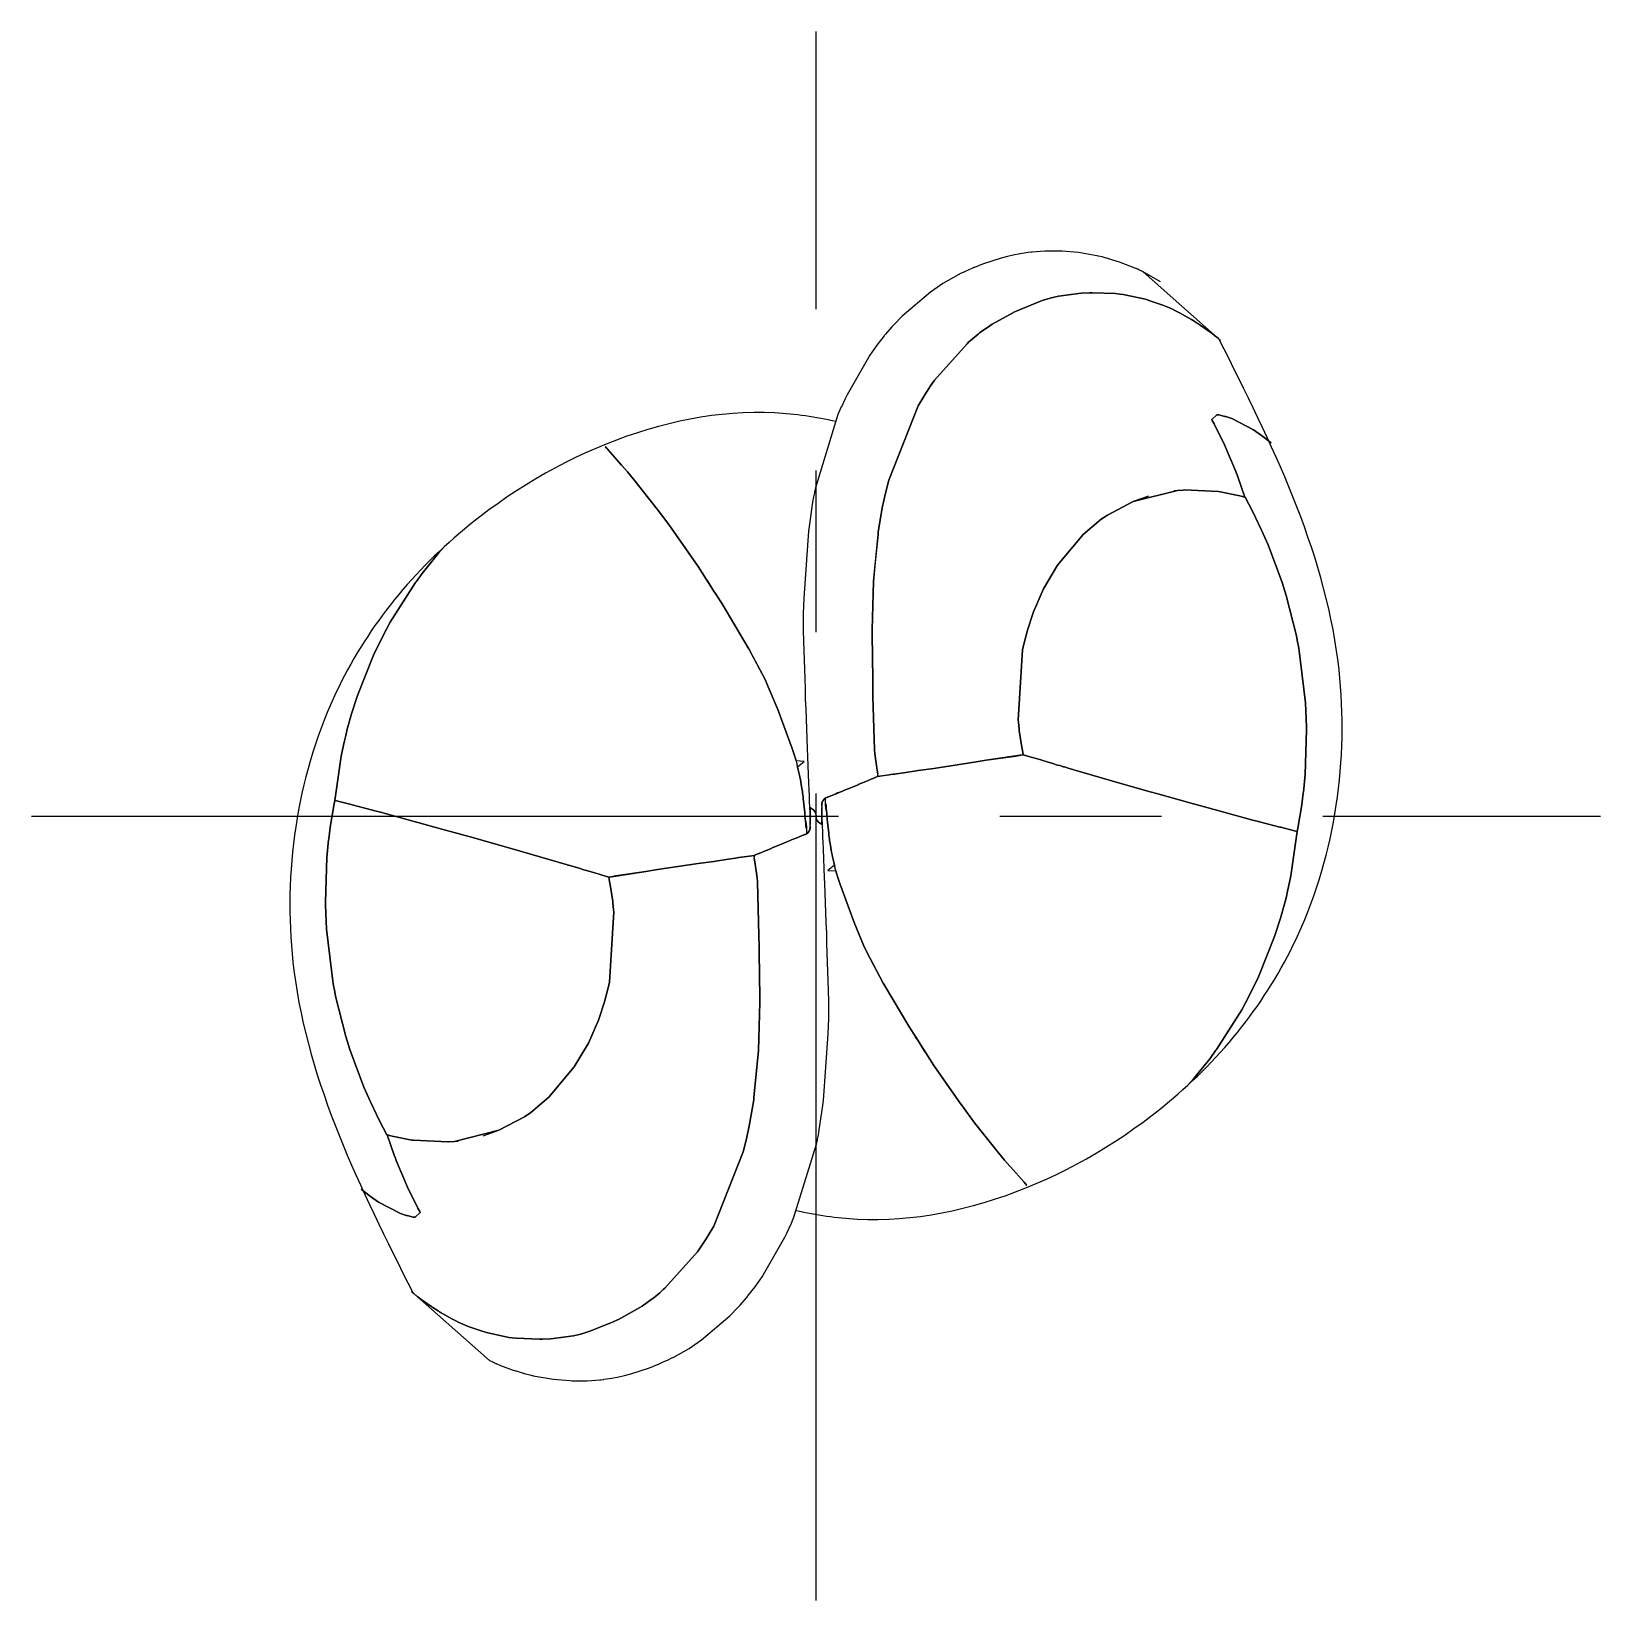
# Model space of a CAD drawing. Header units: millimetres. Extents: x -6.2 to 6.2, y -6.2 to 6.2.
import ezdxf

# ---------------------------------------------------------------- set-up
doc = ezdxf.new("R2010")
doc.units = ezdxf.units.MM
doc.linetypes.add('ACAD_ISO04W100', pattern=[30, 24, -3, 0, -3])
doc.linetypes.add('CENTER', pattern=[50.8, 31.75, -6.35, 6.35, -6.35])
doc.layers.add('中心线', color=2, linetype='ACAD_ISO04W100')
doc.layers.add('轮廓', color=4, linetype='Continuous')

msp = doc.modelspace()

# ---------------------------------------------------------------- linework, layer by layer
at = {"layer": '中心线', "linetype": 'CENTER', "ltscale": 0.2}
for p, q in [((0, -6.173), (0, 6.173)), ((-6.173, 0), (6.173, 0))]:
    msp.add_line(p, q, dxfattribs=at)
at = {"layer": '轮廓'}
for p, q in [((2.574, 4.281), (3.181, 3.742)), ((-3.181, -3.742), (-2.568, -4.284))]:
    msp.add_line(p, q, dxfattribs=at)
at = {"layer": '轮廓', "linetype": 'CENTER', "ltscale": 0.2}
msp.add_line((-6.173, 0), (6.173, 0), dxfattribs=at)
at = {"layer": '轮廓'}
for points in [[(2.568, 4.284), (2.568, 4.284), (2.561, 4.287), (2.561, 4.287), (2.56, 4.288), (2.544, 4.295), (2.543, 4.296), (2.542, 4.296), (2.541, 4.297), (2.541, 4.297), (2.531, 4.301), (2.531, 4.301), (2.529, 4.302), (2.529, 4.302), (2.518, 4.307), (2.516, 4.308), (2.388, 4.357), (2.388, 4.357), (2.362, 4.366), (2.361, 4.366), (2.361, 4.366), (2.319, 4.379), (2.305, 4.383), (2.304, 4.383), (2.302, 4.384), (2.299, 4.385), (2.295, 4.386), (2.286, 4.389), (2.286, 4.389), (2.286, 4.389), (2.283, 4.389), (2.251, 4.398), (2.223, 4.404), (2.223, 4.404), (2.221, 4.404), (2.209, 4.407), (2.066, 4.432), (1.937, 4.443), (1.917, 4.444), (1.901, 4.444), (1.894, 4.444), (1.826, 4.444), (1.823, 4.444), (1.82, 4.444), (1.802, 4.443), (1.799, 4.444), (1.701, 4.436), (1.694, 4.435), (1.669, 4.433), (1.668, 4.432), (1.605, 4.423), (1.552, 4.411), (1.507, 4.402), (1.458, 4.389), (1.309, 4.341), (1.247, 4.316), (1.243, 4.315), (1.234, 4.311), (1.207, 4.299), (1.163, 4.278), (1.132, 4.264), (1.126, 4.26), (1.125, 4.26), (1.081, 4.237), (0.998, 4.188), (0.926, 4.14), (0.902, 4.122), (0.677, 3.933), (0.614, 3.868), (0.598, 3.851), (0.596, 3.848), (0.546, 3.79), (0.545, 3.789), (0.539, 3.782), (0.535, 3.777), (0.479, 3.704), (0.424, 3.626), (0.244, 3.313), (0.234, 3.292), (0.229, 3.282), (0.2, 3.219), (0.199, 3.218), (0.173, 3.158), (-0.005, 2.583), (-0.012, 2.549), (-0.013, 2.543), (-0.019, 2.51), (-0.027, 2.469), (-0.055, 2.278), (-0.06, 2.24), (-0.097, 1.714), (-0.099, 1.653), (-0.101, 1.593), (-0.101, 1.564), (-0.1, 1.462), (-0.1, 1.461), (-0.098, 1.375), (-0.089, 1.078), (-0.086, 1.001), (-0.084, 0.92), (-0.081, 0.84), (-0.076, 0.685), (-0.07, 0.531), (-0.059, 0.261), (-0.056, 0.202), (-0.055, 0.165), (-0.054, 0.141), (-0.054, 0.138), (-0.054, 0.134), (-0.054, 0.133), (-0.053, 0.113), (-0.051, 0.069), (-0.051, 0.069), (-0.051, 0.069), (-0.051, 0.069)], [(2.709, 4.203), (2.574, 4.281), (2.568, 4.284)], [(2.569, 4.284), (2.574, 4.281)], [(2.569, 4.283), (2.569, 4.283), (2.569, 4.284)], [(2.574, 4.281), (2.569, 4.283)], [(3.179, 3.745), (3.179, 3.745), (3.179, 3.745), (3.179, 3.745), (3.177, 3.745), (3.177, 3.745), (3.177, 3.746), (3.176, 3.747), (3.176, 3.747), (3.171, 3.751), (3.163, 3.758), (3.136, 3.779), (3.134, 3.781), (3.132, 3.782), (3.105, 3.803), (3.022, 3.862), (3.019, 3.864), (3.014, 3.867), (2.968, 3.897), (2.954, 3.905), (2.925, 3.923), (2.865, 3.957), (2.829, 3.975), (2.819, 3.98), (2.815, 3.981), (2.78, 3.997), (2.728, 4.019), (2.634, 4.051), (2.634, 4.051), (2.591, 4.065), (2.417, 4.102), (2.39, 4.106), (2.356, 4.11), (2.176, 4.115), (2.149, 4.115), (2.087, 4.114), (1.907, 4.09), (1.864, 4.08), (1.842, 4.074), (1.779, 4.055), (1.601, 3.981), (1.557, 3.963), (1.554, 3.961), (1.385, 3.869), (1.367, 3.857), (1.287, 3.8), (1.275, 3.791), (1.229, 3.752), (1.201, 3.727), (1.188, 3.714), (0.933, 3.429), (0.927, 3.422), (0.9, 3.383), (0.883, 3.356), (0.879, 3.35), (0.851, 3.305), (0.848, 3.3), (0.804, 3.226), (0.572, 2.642), (0.546, 2.54), (0.521, 2.425), (0.49, 2.232), (0.488, 2.214), (0.466, 1.994), (0.452, 1.846), (0.441, 1.466), (0.441, 1.448), (0.441, 1.427), (0.446, 1.076), (0.447, 1.029), (0.448, 0.94), (0.46, 0.52), (0.463, 0.488), (0.48, 0.361), (0.487, 0.331), (0.484, 0.328), (0.486, 0.325), (0.484, 0.31)], [(0.487, 0.331), (0.48, 0.361), (0.463, 0.488), (0.46, 0.52), (0.448, 0.94), (0.447, 1.029), (0.446, 1.076), (0.441, 1.427), (0.441, 1.448), (0.441, 1.466), (0.452, 1.846), (0.488, 2.214), (0.49, 2.232), (0.521, 2.425), (0.546, 2.54), (0.572, 2.642), (0.804, 3.226), (0.848, 3.3), (0.851, 3.305), (0.879, 3.35), (0.9, 3.383), (0.927, 3.422), (0.933, 3.429), (1.188, 3.714), (1.201, 3.727), (1.229, 3.752), (1.275, 3.791), (1.287, 3.8), (1.367, 3.857), (1.385, 3.869), (1.554, 3.961), (1.557, 3.963), (1.601, 3.981), (1.779, 4.055), (1.842, 4.074), (1.864, 4.08), (1.907, 4.09), (2.087, 4.114), (2.149, 4.115), (2.176, 4.115), (2.356, 4.11), (2.39, 4.106), (2.417, 4.102), (2.591, 4.065), (2.634, 4.051), (2.635, 4.051), (2.728, 4.019), (2.78, 3.997), (2.815, 3.981), (2.819, 3.98), (2.829, 3.975), (2.865, 3.957), (2.925, 3.923), (2.954, 3.905), (2.968, 3.897), (3.014, 3.867), (3.019, 3.864), (3.022, 3.862), (3.105, 3.803), (3.132, 3.782), (3.134, 3.781), (3.136, 3.779), (3.163, 3.758), (3.171, 3.751), (3.176, 3.747), (3.176, 3.747), (3.177, 3.746), (3.177, 3.745), (3.177, 3.745), (3.179, 3.745), (3.179, 3.745), (3.179, 3.745)], [(3.58, 2.936), (3.506, 2.993), (3.442, 3.037), (3.271, 3.127), (3.224, 3.142), (3.221, 3.143), (3.216, 3.144), (3.168, 3.155), (3.154, 3.156), (3.113, 3.119), (3.117, 3.112), (3.132, 3.084), (3.214, 2.92), (3.303, 2.71), (3.308, 2.695), (3.31, 2.692), (3.318, 2.667), (3.375, 2.509), (3.375, 2.509)], [(3.375, 2.509), (3.375, 2.509), (3.318, 2.667), (3.31, 2.692), (3.308, 2.695), (3.303, 2.71), (3.214, 2.92), (3.132, 3.084), (3.117, 3.112), (3.113, 3.119), (3.154, 3.156), (3.154, 3.156), (3.168, 3.155), (3.216, 3.144), (3.221, 3.143), (3.224, 3.142), (3.271, 3.127), (3.442, 3.037), (3.506, 2.993), (3.58, 2.936)], [(-1.658, 2.904), (-1.658, 2.904), (-1.657, 2.904), (-1.657, 2.904), (-1.654, 2.9), (-1.648, 2.894), (-1.649, 2.894), (-1.656, 2.903), (-1.656, 2.903), (-1.657, 2.904), (-1.637, 2.882), (-1.637, 2.882), (-1.583, 2.821), (-1.529, 2.76), (-1.524, 2.754), (-1.484, 2.708), (-1.426, 2.638), (-1.249, 2.415), (-1.165, 2.303), (-1.12, 2.24), (-0.928, 1.962), (-0.863, 1.864), (-0.857, 1.854), (-0.821, 1.797), (-0.8, 1.764), (-0.784, 1.739), (-0.783, 1.737), (-0.739, 1.668), (-0.533, 1.324), (-0.528, 1.316), (-0.499, 1.259), (-0.401, 1.073), (-0.376, 1.016), (-0.301, 0.839), (-0.187, 0.531), (-0.169, 0.475), (-0.168, 0.472), (-0.168, 0.472), (-0.168, 0.471), (-0.168, 0.471), (-0.168, 0.471), (-0.167, 0.47), (-0.167, 0.47), (-0.167, 0.47), (-0.167, 0.47), (-0.167, 0.47), (-0.167, 0.47), (-0.167, 0.47), (-0.167, 0.47), (-0.167, 0.47), (-0.167, 0.47)], [(-0.075, -0.102), (-0.075, -0.102), (-0.075, -0.102), (-0.075, -0.102), (-0.076, -0.101), (-0.079, -0.081), (-0.079, -0.081), (-0.081, -0.057), (-0.082, -0.045), (-0.083, -0.037), (-0.084, -0.023), (-0.087, 0.002), (-0.087, 0.008), (-0.088, 0.016), (-0.088, 0.018), (-0.089, 0.029), (-0.091, 0.049), (-0.1, 0.137), (-0.1, 0.137), (-0.101, 0.145), (-0.104, 0.173), (-0.105, 0.176), (-0.107, 0.19), (-0.107, 0.195), (-0.109, 0.204), (-0.111, 0.217), (-0.111, 0.217), (-0.113, 0.232), (-0.119, 0.267), (-0.12, 0.271), (-0.12, 0.271), (-0.12, 0.271), (-0.123, 0.285), (-0.123, 0.287), (-0.125, 0.294), (-0.127, 0.308), (-0.127, 0.309), (-0.128, 0.311), (-0.129, 0.316), (-0.13, 0.321), (-0.14, 0.364), (-0.145, 0.388), (-0.145, 0.388), (-0.145, 0.388), (-0.145, 0.388), (-0.145, 0.388), (-0.145, 0.388), (-0.093, 0.428), (-0.155, 0.433), (-0.169, 0.475), (-0.187, 0.531), (-0.301, 0.839), (-0.376, 1.016), (-0.401, 1.073), (-0.528, 1.316), (-0.533, 1.324), (-0.739, 1.668), (-0.783, 1.737), (-0.8, 1.764), (-0.821, 1.797), (-0.863, 1.864), (-0.928, 1.962), (-1.12, 2.24), (-1.165, 2.303), (-1.249, 2.415), (-1.426, 2.638), (-1.484, 2.708), (-1.524, 2.754), (-1.529, 2.76), (-1.583, 2.821), (-1.637, 2.882), (-1.637, 2.882), (-1.648, 2.894), (-1.649, 2.894), (-1.656, 2.903), (-1.656, 2.903), (-1.657, 2.904), (-1.657, 2.904), (-1.658, 2.904), (-1.658, 2.904), (-1.658, 2.904), (-1.658, 2.904)], [(1.63, 0.482), (1.63, 0.485), (1.628, 0.496), (1.626, 0.502), (1.619, 0.542), (1.599, 0.672), (1.598, 0.684), (1.592, 0.738), (1.591, 0.754), (1.624, 1.306), (1.637, 1.363), (1.658, 1.442), (1.661, 1.453), (1.71, 1.606), (1.79, 1.786), (1.901, 1.974), (2.102, 2.214), (2.243, 2.334), (2.293, 2.368), (2.495, 2.473), (2.843, 2.56), (2.889, 2.564), (2.896, 2.565), (3.167, 2.552), (3.179, 2.55), (3.334, 2.519), (3.355, 2.514), (3.363, 2.512), (3.367, 2.51), (3.371, 2.509), (3.375, 2.509)], [(2.617, 2.517), (2.495, 2.473), (2.293, 2.368), (2.243, 2.334), (2.102, 2.214), (1.901, 1.974), (1.79, 1.786), (1.71, 1.606), (1.661, 1.453), (1.658, 1.442), (1.637, 1.363), (1.624, 1.306), (1.591, 0.754), (1.592, 0.738), (1.598, 0.684), (1.599, 0.672), (1.619, 0.542), (1.626, 0.502), (1.628, 0.496), (1.63, 0.485), (1.63, 0.482)], [(3.375, 2.509), (3.375, 2.509), (3.375, 2.509), (3.371, 2.509), (3.367, 2.51), (3.363, 2.512), (3.355, 2.514), (3.334, 2.519), (3.179, 2.55), (3.167, 2.552), (2.896, 2.565), (2.889, 2.564), (2.843, 2.56), (2.495, 2.473), (2.843, 2.56), (2.817, 2.558)], [(-3.785, 0.123), (-3.736, 0.472), (-3.718, 0.557), (-3.71, 0.591), (-3.7, 0.633), (-3.688, 0.683), (-3.654, 0.803), (-3.608, 0.948), (-3.481, 1.265), (-3.407, 1.416), (-3.349, 1.525), (-3.15, 1.838), (-3.146, 1.843), (-3.099, 1.907), (-2.971, 2.069), (-2.923, 2.119)], [(-2.923, 2.119), (-2.971, 2.069), (-3.099, 1.907), (-3.146, 1.843), (-3.15, 1.838), (-3.349, 1.525), (-3.407, 1.416), (-3.481, 1.265), (-3.608, 0.948), (-3.654, 0.803), (-3.688, 0.683), (-3.7, 0.633), (-3.71, 0.591), (-3.718, 0.557), (-3.736, 0.472), (-3.785, 0.123)], [(-0.167, 0.469), (-0.166, 0.465), (-0.166, 0.465), (-0.164, 0.459), (-0.159, 0.441), (-0.159, 0.441), (-0.154, 0.422), (-0.154, 0.422), (-0.154, 0.421), (-0.154, 0.42), (-0.152, 0.414), (-0.152, 0.414), (-0.151, 0.41)], [(-0.151, 0.41), (-0.151, 0.41)], [(-0.151, 0.41), (-0.15, 0.407)], [(-0.15, 0.407), (-0.149, 0.401)], [(-0.15, 0.407), (-0.15, 0.407)], [(-0.149, 0.401), (-0.147, 0.395)], [(-0.149, 0.401), (-0.149, 0.401)], [(-0.147, 0.394), (-0.147, 0.394)], [(-0.147, 0.394), (-0.145, 0.388)], [(-0.145, 0.388), (-0.145, 0.388), (-0.147, 0.394), (-0.145, 0.388)], [(-0.145, 0.388), (-0.145, 0.388), (-0.145, 0.388), (-0.145, 0.388), (-0.14, 0.364), (-0.13, 0.321), (-0.129, 0.316), (-0.128, 0.311), (-0.127, 0.309), (-0.127, 0.308), (-0.125, 0.294), (-0.123, 0.287), (-0.123, 0.285), (-0.12, 0.271), (-0.12, 0.271), (-0.12, 0.271), (-0.119, 0.267), (-0.113, 0.232), (-0.111, 0.217), (-0.111, 0.217), (-0.109, 0.204), (-0.107, 0.195), (-0.107, 0.19), (-0.105, 0.176), (-0.104, 0.173), (-0.101, 0.145), (-0.1, 0.137), (-0.1, 0.137), (-0.091, 0.049), (-0.089, 0.029), (-0.088, 0.018), (-0.088, 0.016), (-0.087, 0.008), (-0.087, 0.002), (-0.084, -0.023), (-0.083, -0.037), (-0.082, -0.045), (-0.081, -0.057), (-0.079, -0.081), (-0.075, -0.098), (-0.075, -0.098), (-0.075, -0.098), (-0.075, -0.109)], [(-0.145, 0.388), (-0.145, 0.388)], [(0.484, 0.31), (0.606, 0.328), (0.619, 0.33), (0.632, 0.332), (0.706, 0.343), (0.773, 0.353), (0.804, 0.358), (0.926, 0.375), (1.245, 0.423), (1.338, 0.438), (1.572, 0.472), (1.624, 0.481), (1.63, 0.482)], [(1.63, 0.482), (1.624, 0.481), (1.338, 0.438), (1.245, 0.423), (0.926, 0.375), (0.804, 0.358), (0.773, 0.353), (0.706, 0.343), (0.632, 0.332), (0.619, 0.33), (0.606, 0.328), (0.559, 0.321), (0.485, 0.311)], [(3.785, -0.123), (3.783, -0.123), (3.783, -0.123), (3.782, -0.122), (3.657, -0.089), (3.648, -0.087), (3.489, -0.045), (3.488, -0.044), (3.487, -0.045), (3.486, -0.044), (3.483, -0.044), (3.479, -0.042), (3.427, -0.029), (3.086, 0.063), (2.942, 0.104), (2.69, 0.174), (2.628, 0.191), (2.416, 0.251), (2.092, 0.345), (1.984, 0.377), (1.963, 0.383), (1.952, 0.386), (1.949, 0.387), (1.948, 0.387), (1.918, 0.396), (1.901, 0.401), (1.855, 0.415), (1.827, 0.423), (1.777, 0.438), (1.768, 0.441), (1.713, 0.457), (1.681, 0.466), (1.63, 0.482)], [(1.63, 0.482), (1.63, 0.482), (1.681, 0.466), (1.713, 0.457), (1.768, 0.441), (1.777, 0.438), (1.827, 0.423), (1.855, 0.415), (1.901, 0.401), (1.918, 0.396), (1.948, 0.387), (1.949, 0.387), (1.952, 0.386), (1.963, 0.383), (1.984, 0.377), (2.092, 0.345), (2.416, 0.251), (2.628, 0.191), (2.69, 0.174), (2.942, 0.104), (3.086, 0.063), (3.427, -0.029), (3.479, -0.042), (3.483, -0.044), (3.486, -0.044), (3.487, -0.045), (3.488, -0.044), (3.489, -0.045), (3.648, -0.087), (3.657, -0.089), (3.782, -0.122), (3.783, -0.123), (3.783, -0.123), (3.785, -0.123), (3.785, -0.123), (3.785, -0.123)], [(0.485, 0.311), (0.485, 0.311), (0.483, 0.31), (0.433, 0.29), (0.417, 0.282), (0.357, 0.257), (0.338, 0.25), (0.336, 0.248), (0.252, 0.214), (0.229, 0.205), (0.203, 0.194), (0.203, 0.194), (0.187, 0.187), (0.176, 0.183), (0.17, 0.181), (0.158, 0.175), (0.155, 0.175), (0.137, 0.167), (0.132, 0.165), (0.132, 0.165), (0.095, 0.15), (0.095, 0.149), (0.095, 0.149), (0.092, 0.148), (0.092, 0.148), (0.087, 0.147), (0.084, 0.145), (0.084, 0.145), (0.075, 0.142)], [(0.075, 0.141), (0.075, 0.142), (0.084, 0.145), (0.084, 0.145), (0.087, 0.147), (0.092, 0.148), (0.092, 0.148), (0.095, 0.149), (0.095, 0.149), (0.095, 0.15), (0.132, 0.165), (0.132, 0.165), (0.137, 0.167), (0.155, 0.175), (0.158, 0.175), (0.17, 0.181), (0.176, 0.183), (0.187, 0.187), (0.203, 0.194), (0.203, 0.194), (0.229, 0.205), (0.252, 0.214), (0.336, 0.248), (0.338, 0.25), (0.357, 0.257), (0.417, 0.282)], [(0.436, 0.289), (0.483, 0.31), (0.483, 0.31), (0.483, 0.31)], [(0.483, 0.31), (0.484, 0.31), (0.486, 0.325)], [(-1.631, -0.481), (-1.631, -0.481), (-1.681, -0.466), (-1.713, -0.456), (-1.768, -0.44), (-1.777, -0.437), (-1.827, -0.423), (-1.855, -0.414), (-1.901, -0.401), (-1.918, -0.395), (-1.948, -0.387), (-1.949, -0.386), (-1.952, -0.386), (-1.964, -0.382), (-1.984, -0.377), (-2.092, -0.345), (-2.416, -0.251), (-2.628, -0.191), (-2.691, -0.173), (-2.943, -0.103), (-3.086, -0.063), (-3.426, 0.029), (-3.48, 0.043), (-3.482, 0.044), (-3.486, 0.045), (-3.487, 0.045), (-3.488, 0.045), (-3.489, 0.046), (-3.649, 0.088), (-3.657, 0.09), (-3.782, 0.123), (-3.784, 0.123), (-3.784, 0.123), (-3.785, 0.123), (-3.785, 0.124), (-3.785, 0.124)], [(-3.785, 0.123), (-3.784, 0.123), (-3.784, 0.123), (-3.782, 0.123), (-3.657, 0.09), (-3.649, 0.088), (-3.489, 0.046), (-3.488, 0.045), (-3.487, 0.045), (-3.486, 0.045), (-3.482, 0.044), (-3.48, 0.043), (-3.426, 0.029), (-3.086, -0.063), (-2.943, -0.103), (-2.691, -0.173), (-2.628, -0.191), (-2.416, -0.251), (-2.092, -0.345), (-1.984, -0.377), (-1.964, -0.382), (-1.952, -0.386), (-1.949, -0.386), (-1.948, -0.387), (-1.918, -0.395), (-1.901, -0.401), (-1.855, -0.414), (-1.827, -0.423), (-1.777, -0.437), (-1.768, -0.44), (-1.713, -0.456), (-1.681, -0.466), (-1.631, -0.481)], [(0.046, 0.015), (0.046, 0.019), (0.046, 0.021), (0.045, 0.033), (0.045, 0.035), (0.045, 0.035), (0.045, 0.039), (0.045, 0.04), (0.045, 0.042), (0.045, 0.044), (0.045, 0.046), (0.045, 0.047), (0.045, 0.049), (0.045, 0.05), (0.045, 0.05), (0.045, 0.05), (0.045, 0.051), (0.045, 0.054), (0.045, 0.055), (0.045, 0.055), (0.046, 0.059), (0.046, 0.059), (0.046, 0.059), (0.046, 0.06), (0.046, 0.06), (0.046, 0.06), (0.046, 0.06), (0.046, 0.06), (0.046, 0.06), (0.046, 0.06), (0.046, 0.06), (0.046, 0.06), (0.046, 0.06), (0.046, 0.06), (0.046, 0.06), (0.046, 0.061), (0.046, 0.061), (0.046, 0.062), (0.046, 0.062), (0.047, 0.064), (0.047, 0.064), (0.049, 0.07), (0.049, 0.073), (0.048, 0.074), (0.045, 0.081), (0.046, 0.086), (0.046, 0.086), (0.046, 0.086), (0.046, 0.089), (0.046, 0.092), (0.046, 0.093), (0.046, 0.093), (0.046, 0.095), (0.047, 0.102), (0.048, 0.104), (0.048, 0.104), (0.049, 0.108), (0.049, 0.109), (0.049, 0.109), (0.049, 0.109), (0.049, 0.11), (0.049, 0.11), (0.049, 0.111), (0.049, 0.111), (0.05, 0.111), (0.05, 0.111), (0.05, 0.112), (0.05, 0.113), (0.05, 0.113), (0.051, 0.115), (0.052, 0.117), (0.053, 0.117), (0.062, 0.132), (0.062, 0.132), (0.062, 0.133), (0.065, 0.135), (0.065, 0.135), (0.065, 0.135), (0.065, 0.135), (0.065, 0.135), (0.065, 0.135), (0.065, 0.135), (0.065, 0.135), (0.065, 0.136), (0.065, 0.136), (0.066, 0.136), (0.066, 0.136), (0.067, 0.137), (0.067, 0.137), (0.067, 0.138), (0.068, 0.138), (0.075, 0.141)], [(0.067, 0.137), (0.067, 0.137), (0.066, 0.136), (0.065, 0.135), (0.065, 0.135), (0.064, 0.134), (0.064, 0.134), (0.063, 0.133), (0.063, 0.133), (0.063, 0.133), (0.063, 0.133), (0.063, 0.132), (0.062, 0.132), (0.062, 0.132), (0.061, 0.131), (0.061, 0.131), (0.061, 0.131), (0.061, 0.131), (0.059, 0.129), (0.059, 0.128), (0.055, 0.123), (0.055, 0.123), (0.053, 0.118), (0.052, 0.118), (0.052, 0.118), (0.052, 0.118), (0.052, 0.118), (0.052, 0.118), (0.052, 0.117), (0.052, 0.117), (0.051, 0.116), (0.051, 0.116), (0.05, 0.113), (0.05, 0.112), (0.05, 0.112), (0.05, 0.112), (0.048, 0.107), (0.048, 0.106), (0.048, 0.104), (0.048, 0.104), (0.047, 0.104), (0.047, 0.103), (0.047, 0.101), (0.047, 0.101), (0.047, 0.099), (0.046, 0.097), (0.046, 0.093), (0.046, 0.091), (0.046, 0.088), (0.045, 0.083), (0.045, 0.083), (0.045, 0.083)], [(0.075, 0.141), (0.069, 0.138), (0.068, 0.138), (0.068, 0.138), (0.067, 0.138), (0.067, 0.137), (0.067, 0.137), (0.066, 0.136), (0.066, 0.136), (0.065, 0.136), (0.065, 0.136), (0.065, 0.135), (0.065, 0.135), (0.065, 0.135), (0.065, 0.135), (0.065, 0.135), (0.065, 0.135), (0.065, 0.135), (0.065, 0.135), (0.062, 0.133), (0.062, 0.132), (0.059, 0.128), (0.059, 0.128), (0.058, 0.127), (0.052, 0.117), (0.052, 0.117)], [(0.075, 0.141), (0.072, 0.139), (0.068, 0.137), (0.067, 0.137), (0.067, 0.137), (0.067, 0.137), (0.067, 0.137), (0.066, 0.136), (0.066, 0.136), (0.064, 0.134), (0.062, 0.132), (0.061, 0.132), (0.061, 0.132), (0.06, 0.128), (0.052, 0.117)], [(0.075, 0.141), (0.072, 0.139), (0.068, 0.137), (0.067, 0.137), (0.067, 0.137), (0.067, 0.137), (0.067, 0.137), (0.066, 0.136), (0.066, 0.136), (0.066, 0.136), (0.064, 0.134), (0.062, 0.132), (0.062, 0.132), (0.061, 0.132), (0.061, 0.132), (0.057, 0.124), (0.052, 0.117)], [(0.075, 0.141), (0.071, 0.139), (0.068, 0.137), (0.067, 0.137), (0.067, 0.137), (0.067, 0.137), (0.067, 0.137), (0.066, 0.136), (0.066, 0.136), (0.066, 0.135), (0.064, 0.135), (0.064, 0.134), (0.062, 0.132), (0.061, 0.132), (0.052, 0.117)], [(0.075, 0.141), (0.071, 0.138), (0.068, 0.138), (0.067, 0.138), (0.067, 0.137), (0.067, 0.137), (0.067, 0.137), (0.066, 0.136), (0.066, 0.136), (0.064, 0.134), (0.062, 0.132), (0.062, 0.132), (0.061, 0.132), (0.061, 0.131), (0.061, 0.131), (0.052, 0.117)], [(0.075, 0.141), (0.069, 0.138), (0.068, 0.138), (0.068, 0.138), (0.068, 0.138), (0.067, 0.138), (0.067, 0.137), (0.067, 0.137), (0.067, 0.137), (0.066, 0.136), (0.066, 0.136), (0.063, 0.133), (0.062, 0.132), (0.062, 0.132), (0.061, 0.132), (0.052, 0.117)], [(0.075, 0.141), (0.072, 0.14), (0.072, 0.14), (0.069, 0.138), (0.069, 0.138), (0.069, 0.138), (0.069, 0.138), (0.069, 0.138), (0.068, 0.138), (0.067, 0.137), (0.067, 0.137), (0.067, 0.137), (0.067, 0.137), (0.066, 0.136), (0.065, 0.135), (0.065, 0.135), (0.064, 0.134), (0.064, 0.134), (0.063, 0.133), (0.063, 0.133), (0.063, 0.133), (0.063, 0.133), (0.063, 0.132), (0.062, 0.132), (0.062, 0.132), (0.061, 0.131), (0.061, 0.131), (0.061, 0.131), (0.061, 0.131), (0.059, 0.129)], [(0.075, 0.132), (0.075, 0.137), (0.075, 0.141), (0.075, 0.141), (0.075, 0.141), (0.075, 0.141), (0.075, 0.141), (0.075, 0.141), (0.075, 0.141), (0.075, 0.141)], [(0.08, 0.043), (0.075, 0.086), (0.075, 0.104), (0.075, 0.106), (0.075, 0.141), (0.075, 0.141)], [(0.075, 0.132), (0.075, 0.137), (0.075, 0.141), (0.075, 0.141), (0.075, 0.141)], [(0.075, 0.132), (0.075, 0.137), (0.075, 0.141), (0.075, 0.141), (0.075, 0.141), (0.075, 0.141)], [(0.075, 0.132), (0.075, 0.137), (0.075, 0.141), (0.075, 0.141), (0.075, 0.141), (0.075, 0.141), (0.075, 0.141)], [(0.075, 0.132), (0.075, 0.137), (0.075, 0.141), (0.075, 0.141), (0.075, 0.141), (0.075, 0.141), (0.075, 0.141), (0.075, 0.141)], [(0.075, 0.132), (0.075, 0.137), (0.075, 0.141), (0.075, 0.141), (0.075, 0.141), (0.075, 0.141), (0.075, 0.141), (0.075, 0.141)], [(0.076, 0.102), (0.075, 0.102), (0.075, 0.102), (0.075, 0.102), (0.075, 0.102), (0.075, 0.104), (0.075, 0.112), (0.075, 0.118), (0.075, 0.132)], [(-3.375, -2.509), (-3.376, -2.507), (-3.434, -2.398), (-3.506, -2.249), (-3.558, -2.132), (-3.667, -1.838), (-3.699, -1.736), (-3.779, -1.417), (-3.786, -1.384), (-3.798, -1.321), (-3.851, -0.89), (-3.857, -0.765), (-3.859, -0.698), (-3.86, -0.677), (-3.848, -0.327), (-3.834, -0.188), (-3.833, -0.181), (-3.828, -0.136), (-3.821, -0.087), (-3.793, 0.079), (-3.793, 0.079), (-3.793, 0.079), (-3.793, 0.08), (-3.793, 0.083), (-3.785, 0.123), (-3.785, 0.123)], [(-3.785, 0.123), (-3.793, 0.083), (-3.793, 0.08), (-3.793, 0.079), (-3.793, 0.079), (-3.793, 0.079), (-3.821, -0.087), (-3.828, -0.136), (-3.833, -0.181), (-3.834, -0.188), (-3.848, -0.327), (-3.86, -0.677), (-3.859, -0.698), (-3.857, -0.765), (-3.851, -0.89), (-3.798, -1.321), (-3.786, -1.384), (-3.779, -1.417), (-3.699, -1.736), (-3.667, -1.838), (-3.558, -2.132), (-3.506, -2.249), (-3.434, -2.398), (-3.376, -2.507), (-3.375, -2.509), (-3.375, -2.509)], [(-0.005, 0.028), (-0.006, 0.031), (-0.018, 0.047), (-0.019, 0.048), (-0.019, 0.048), (-0.051, 0.069)], [(-0.051, 0.069), (-0.048, 0.028), (-0.048, 0.027), (-0.048, 0.026), (-0.047, 0), (-0.047, -0.001)], [(-0.051, 0.069), (-0.051, 0.069), (-0.019, 0.048), (-0.019, 0.048), (-0.018, 0.047), (-0.006, 0.031), (-0.005, 0.028), (-0.004, 0.026), (-0.004, 0.024), (-0.003, 0.021), (-0.003, 0.016), (-0.001, 0.017), (-0.001, 0.015), (0, 0.005), (0, 0.002), (0, -0.002), (0, -0.004), (0.001, -0.014), (0.001, -0.017), (0.001, -0.017)], [(-0.046, -0.082), (-0.046, -0.082), (-0.046, -0.08), (-0.046, -0.062), (-0.046, -0.056), (-0.046, -0.056), (-0.046, -0.038), (-0.046, -0.024), (-0.045, 0.041), (-0.045, 0.042), (-0.045, 0.058), (-0.045, 0.058), (-0.045, 0.06)], [(-0.046, -0.083), (-0.046, -0.083), (-0.046, -0.083), (-0.046, -0.082), (-0.046, -0.08), (-0.046, -0.08), (-0.046, -0.08), (-0.046, -0.08), (-0.046, -0.079), (-0.046, -0.075), (-0.046, -0.068), (-0.046, -0.059), (-0.046, -0.056), (-0.046, -0.056), (-0.046, -0.048), (-0.046, -0.043), (-0.045, -0.04), (-0.046, -0.038), (-0.046, -0.03), (-0.046, -0.03), (-0.046, -0.024), (-0.046, -0.024), (-0.046, -0.016), (-0.046, -0.014), (-0.046, -0.014), (-0.046, -0.012), (-0.046, -0.01), (-0.046, 0.007)], [(-0.045, -0.045), (-0.045, -0.045), (-0.044, -0.011), (-0.043, 0.028), (-0.044, 0.064), (-0.044, 0.064), (-0.042, 0.068)], [(-0.045, -0.016), (-0.045, -0.016), (-0.046, -0.015), (-0.045, 0.002)], [(0.051, -0.069), (0.019, -0.048), (0.019, -0.048), (0.018, -0.047), (0.006, -0.03), (0.005, -0.027), (0.004, -0.026), (0.004, -0.024), (0.003, -0.021), (0.003, -0.016), (0.001, -0.017), (0.001, -0.014), (0, -0.004), (0, -0.002), (0, 0.002), (0, 0.005), (-0.001, 0.015), (-0.001, 0.017), (-0.001, 0.017)], [(0.044, 0.046), (0.044, 0.046), (0.045, 0.045), (0.045, 0.045), (0.043, -0.005), (0.043, -0.028), (0.043, -0.063), (0.043, -0.063), (0.042, -0.068)], [(0.052, 0.117), (0.051, 0.115), (0.05, 0.113), (0.05, 0.112), (0.05, 0.112), (0.049, 0.11), (0.049, 0.11), (0.049, 0.109), (0.049, 0.109), (0.049, 0.109), (0.049, 0.108), (0.047, 0.097), (0.046, 0.095), (0.046, 0.095), (0.046, 0.094), (0.046, 0.094), (0.046, 0.094), (0.046, 0.093), (0.046, 0.093), (0.046, 0.093), (0.046, 0.092), (0.046, 0.089), (0.046, 0.086), (0.046, 0.086), (0.046, 0.086), (0.046, 0.085), (0.045, 0.081)], [(0.05, 0.113), (0.05, 0.113), (0.05, 0.113), (0.05, 0.112), (0.05, 0.111), (0.05, 0.111), (0.049, 0.111), (0.049, 0.111), (0.049, 0.11), (0.049, 0.11), (0.049, 0.109), (0.049, 0.109), (0.049, 0.109), (0.049, 0.108), (0.048, 0.104), (0.048, 0.104), (0.047, 0.102), (0.047, 0.1), (0.046, 0.095), (0.046, 0.095), (0.046, 0.093), (0.046, 0.093), (0.046, 0.089), (0.046, 0.083), (0.045, 0.083), (0.046, 0.082)], [(0.05, 0.112), (0.05, 0.112), (0.05, 0.112), (0.05, 0.112), (0.05, 0.112), (0.05, 0.112), (0.05, 0.111), (0.05, 0.111), (0.049, 0.111), (0.049, 0.11), (0.049, 0.11), (0.049, 0.11), (0.049, 0.109), (0.048, 0.107), (0.046, 0.093), (0.046, 0.091), (0.045, 0.083), (0.045, 0.083)], [(0.048, 0.103), (0.047, 0.102), (0.047, 0.101), (0.047, 0.101), (0.047, 0.1), (0.046, 0.096), (0.046, 0.093), (0.046, 0.093), (0.046, 0.09), (0.046, 0.087), (0.046, 0.087), (0.046, 0.087), (0.046, 0.085), (0.046, 0.085), (0.045, 0.081), (0.046, 0.08)], [(0.045, 0.085), (0.045, 0.085), (0.045, 0.083), (0.046, 0.079), (0.045, 0.07), (0.046, 0.067), (0.046, 0.065), (0.045, 0.064), (0.046, 0.063), (0.046, 0.063), (0.045, 0.063), (0.045, 0.062)], [(0.045, 0.085), (0.045, 0.085), (0.046, 0.084), (0.045, 0.082), (0.045, 0.079), (0.046, 0.079), (0.046, 0.07), (0.045, 0.07), (0.046, 0.069), (0.046, 0.069), (0.045, 0.069)], [(0.045, 0.083), (0.045, 0.083), (0.045, 0.083), (0.045, 0.081), (0.045, 0.081), (0.045, 0.081), (0.045, 0.081), (0.045, 0.073)], [(0.045, 0.083), (0.046, 0.082), (0.045, 0.07), (0.045, 0.056), (0.045, 0.056), (0.045, 0.026), (0.045, -0.046), (0.045, -0.058), (0.045, -0.059)], [(0.045, 0.083), (0.045, 0.083), (0.045, 0.083), (0.045, 0.083), (0.045, 0.08), (0.046, 0.079), (0.045, 0.068), (0.045, 0.06), (0.045, 0.057), (0.045, 0.057), (0.046, 0.048), (0.045, 0.044), (0.045, 0.04), (0.046, 0.038), (0.045, 0.031), (0.045, 0.031), (0.045, 0.025), (0.045, 0.025), (0.045, 0.016), (0.046, 0.014), (0.045, 0.014), (0.045, 0.013), (0.045, 0.011), (0.045, -0.006)], [(0.045, 0.083), (0.045, 0.083), (0.046, 0.08), (0.046, 0.07), (0.046, 0.063), (0.045, 0.059)], [(0.045, 0.083), (0.046, 0.083), (0.045, 0.083), (0.046, 0.083), (0.045, 0.083), (0.045, 0.081), (0.045, 0.078), (0.045, 0.077)], [(0.045, 0.083), (0.045, 0.083), (0.045, 0.083), (0.045, 0.081), (0.045, 0.077), (0.045, 0.077)], [(0.045, 0.069), (0.045, 0.064), (0.045, 0.064), (0.045, 0.064), (0.045, 0.064), (0.045, 0.064), (0.045, 0.064), (0.045, 0.064)], [(0.045, 0.068), (0.046, 0.067), (0.046, 0.065), (0.045, 0.064), (0.045, 0.063), (0.045, 0.062)], [(0.045, 0.059), (0.045, 0.067)], [(0.046, 0.06), (0.046, 0.06), (0.046, 0.06), (0.046, 0.06), (0.046, 0.06), (0.046, 0.06), (0.046, 0.06), (0.046, 0.059), (0.046, 0.059), (0.046, 0.059), (0.045, 0.055), (0.045, 0.055), (0.045, 0.054), (0.045, 0.051), (0.045, 0.05), (0.045, 0.05), (0.045, 0.05), (0.045, 0.049), (0.045, 0.047), (0.045, 0.046), (0.045, 0.044)], [(0.045, 0.05), (0.045, 0.04), (0.045, 0.037)], [(0.045, 0.032), (0.045, 0.025), (0.045, 0.024), (0.045, 0.018), (0.045, 0.006), (0.045, 0.002)], [(0.045, 0.032), (0.045, 0.025), (0.045, 0.024), (0.045, 0.018), (0.045, 0.002)], [(0.045, 0.016), (0.045, 0.016), (0.045, 0.015), (0.045, -0.002)], [(0.05, 0.113), (0.05, 0.112), (0.05, 0.112), (0.05, 0.112), (0.05, 0.112), (0.05, 0.111), (0.05, 0.111), (0.049, 0.111), (0.049, 0.11), (0.049, 0.11), (0.049, 0.11), (0.049, 0.109), (0.049, 0.109), (0.049, 0.109), (0.048, 0.107), (0.048, 0.106), (0.048, 0.106), (0.047, 0.098), (0.046, 0.095), (0.046, 0.095), (0.046, 0.095), (0.046, 0.094), (0.046, 0.094), (0.046, 0.094), (0.046, 0.093), (0.046, 0.093), (0.046, 0.091), (0.046, 0.083), (0.046, 0.082)], [(0.05, 0.112), (0.05, 0.112), (0.05, 0.112), (0.05, 0.112), (0.05, 0.112), (0.05, 0.112), (0.05, 0.112), (0.05, 0.111), (0.05, 0.111), (0.049, 0.111), (0.049, 0.11), (0.049, 0.11), (0.049, 0.109), (0.049, 0.109), (0.048, 0.107), (0.048, 0.107), (0.048, 0.107), (0.047, 0.1), (0.047, 0.099), (0.046, 0.095), (0.046, 0.094), (0.046, 0.094), (0.046, 0.093), (0.046, 0.093), (0.046, 0.085), (0.046, 0.085), (0.046, 0.083), (0.046, 0.08), (0.046, 0.079)], [(0.05, 0.112), (0.05, 0.112), (0.05, 0.112), (0.05, 0.112), (0.05, 0.112), (0.05, 0.111), (0.05, 0.111), (0.049, 0.111), (0.049, 0.11), (0.049, 0.11), (0.049, 0.11), (0.049, 0.109), (0.049, 0.109), (0.049, 0.109), (0.048, 0.107), (0.048, 0.106), (0.048, 0.106), (0.046, 0.095), (0.046, 0.094), (0.046, 0.094), (0.046, 0.093), (0.046, 0.093), (0.046, 0.083), (0.046, 0.082)], [(0.046, 0.06), (0.046, 0.06), (0.046, 0.06), (0.046, 0.06), (0.046, 0.06), (0.046, 0.06)], [(0.051, -0.069), (0.051, -0.069), (0.051, -0.069), (0.051, -0.069), (0.05, -0.061), (0.048, -0.027), (0.048, -0.027), (0.048, -0.026), (0.046, 0.001)], [(0.048, 0.103), (0.047, 0.102), (0.047, 0.102), (0.047, 0.102), (0.047, 0.102), (0.047, 0.1)], [(0.047, 0.101), (0.047, 0.101)], [(0.047, 0.101), (0.047, 0.1)], [(0.047, 0.101), (0.047, 0.101)], [(0.047, 0.101), (0.047, 0.1)], [(0.047, 0.101), (0.047, 0.1)], [(0.05, 0.112), (0.05, 0.112), (0.05, 0.112), (0.05, 0.112), (0.05, 0.112), (0.05, 0.112), (0.05, 0.112), (0.05, 0.111), (0.05, 0.111), (0.049, 0.111), (0.049, 0.11), (0.049, 0.11), (0.049, 0.109), (0.049, 0.109), (0.049, 0.109), (0.048, 0.107)], [(0.05, 0.113), (0.05, 0.112), (0.05, 0.112), (0.05, 0.112), (0.049, 0.11)], [(0.05, 0.113), (0.05, 0.112), (0.05, 0.112), (0.05, 0.112), (0.049, 0.11)], [(0.05, 0.112), (0.05, 0.112), (0.05, 0.112), (0.05, 0.112), (0.05, 0.111), (0.049, 0.11)], [(0.05, 0.112), (0.05, 0.112), (0.05, 0.112), (0.05, 0.112), (0.05, 0.111), (0.049, 0.11)], [(0.05, 0.112), (0.05, 0.112), (0.05, 0.112), (0.05, 0.112), (0.05, 0.112), (0.049, 0.111)], [(0.05, 0.112), (0.05, 0.112), (0.05, 0.112), (0.05, 0.112), (0.05, 0.112), (0.049, 0.111)], [(0.05, 0.112), (0.05, 0.112), (0.05, 0.112), (0.05, 0.112), (0.05, 0.112), (0.049, 0.111)], [(0.05, 0.112), (0.05, 0.112), (0.05, 0.112), (0.05, 0.112), (0.05, 0.112), (0.049, 0.111)], [(0.05, 0.112), (0.05, 0.112), (0.05, 0.112), (0.05, 0.112), (0.049, 0.11)], [(0.05, 0.112), (0.05, 0.112), (0.05, 0.112), (0.05, 0.112), (0.049, 0.11)], [(0.05, 0.113), (0.05, 0.113), (0.05, 0.113), (0.05, 0.113), (0.05, 0.112)], [(0.145, -0.388), (0.145, -0.388), (0.145, -0.387), (0.145, -0.387), (0.14, -0.364), (0.13, -0.32), (0.129, -0.316), (0.128, -0.31), (0.127, -0.309), (0.127, -0.308), (0.124, -0.293), (0.123, -0.287), (0.123, -0.285), (0.12, -0.27), (0.12, -0.27), (0.12, -0.27), (0.119, -0.266), (0.113, -0.232), (0.111, -0.216), (0.111, -0.216), (0.109, -0.204), (0.107, -0.195), (0.107, -0.189), (0.105, -0.176), (0.104, -0.173), (0.101, -0.145), (0.1, -0.136), (0.1, -0.136), (0.091, -0.049), (0.089, -0.028), (0.088, -0.018), (0.088, -0.016), (0.088, -0.016), (0.087, -0.008), (0.086, -0.001), (0.086, -0.001), (0.084, 0.023), (0.083, 0.037), (0.082, 0.045), (0.082, 0.047), (0.081, 0.057), (0.079, 0.082), (0.075, 0.099), (0.075, 0.099), (0.075, 0.099), (0.075, 0.109)], [(0.075, 0.101), (0.075, 0.102), (0.075, 0.102), (0.075, 0.102), (0.075, 0.102), (0.075, 0.104), (0.075, 0.105), (0.075, 0.107), (0.075, 0.109)], [(0.075, 0.099), (0.075, 0.099), (0.075, 0.099), (0.076, 0.102), (0.075, 0.101), (0.075, 0.101), (0.075, 0.101), (0.075, 0.101)], [(0.075, 0.102), (0.075, 0.102), (0.075, 0.102), (0.075, 0.102), (0.076, 0.102), (0.079, 0.082), (0.079, 0.082), (0.081, 0.057), (0.082, 0.047), (0.082, 0.045), (0.083, 0.037), (0.084, 0.023), (0.086, -0.001), (0.086, -0.001), (0.087, -0.008), (0.088, -0.016), (0.088, -0.016), (0.088, -0.018), (0.089, -0.028), (0.091, -0.049), (0.1, -0.136), (0.1, -0.136), (0.101, -0.145), (0.104, -0.173), (0.105, -0.176), (0.107, -0.189), (0.107, -0.195), (0.109, -0.204), (0.111, -0.216), (0.111, -0.216), (0.113, -0.232), (0.119, -0.266), (0.12, -0.27), (0.12, -0.27), (0.12, -0.27), (0.123, -0.285), (0.123, -0.287), (0.124, -0.293), (0.127, -0.308), (0.127, -0.309), (0.128, -0.31), (0.129, -0.316), (0.13, -0.32), (0.14, -0.364), (0.145, -0.387), (0.145, -0.387), (0.145, -0.388), (0.145, -0.388), (0.145, -0.388), (0.093, -0.428), (0.155, -0.432), (0.169, -0.475), (0.187, -0.53), (0.301, -0.839), (0.375, -1.015), (0.401, -1.072), (0.528, -1.316), (0.533, -1.323), (0.739, -1.667), (0.783, -1.736), (0.8, -1.763), (0.821, -1.797), (0.863, -1.863), (0.928, -1.962), (1.12, -2.24), (1.165, -2.302), (1.248, -2.414), (1.426, -2.638), (1.484, -2.708), (1.524, -2.754), (1.529, -2.76), (1.637, -2.881), (1.648, -2.894), (1.649, -2.894), (1.656, -2.903), (1.656, -2.903), (1.656, -2.903), (1.657, -2.904), (1.657, -2.903), (1.658, -2.904), (1.658, -2.904), (1.658, -2.904)], [(0.077, 0.096), (0.077, 0.097), (0.076, 0.097), (0.075, 0.098), (0.075, 0.098), (0.075, 0.098), (0.075, 0.1), (0.075, 0.101)], [(0.077, 0.094), (0.077, 0.096), (0.077, 0.097), (0.076, 0.098), (0.076, 0.099)], [(0.076, 0.099), (0.076, 0.098), (0.077, 0.097), (0.077, 0.097), (0.076, 0.099), (0.076, 0.099)], [(0.077, 0.095), (0.077, 0.095)], [(0.077, 0.094), (0.077, 0.095)], [(-2.569, -4.283), (-2.569, -4.283), (-2.568, -4.284), (-2.561, -4.287), (-2.561, -4.287), (-2.56, -4.287), (-2.544, -4.295), (-2.543, -4.295), (-2.543, -4.295), (-2.541, -4.296), (-2.541, -4.296), (-2.541, -4.296), (-2.53, -4.301), (-2.53, -4.301), (-2.53, -4.301), (-2.53, -4.301), (-2.518, -4.306), (-2.517, -4.307), (-2.481, -4.322), (-2.389, -4.356), (-2.389, -4.356), (-2.363, -4.365), (-2.361, -4.365), (-2.36, -4.366), (-2.32, -4.378), (-2.304, -4.383), (-2.304, -4.383), (-2.302, -4.384), (-2.3, -4.384), (-2.295, -4.386), (-2.286, -4.389), (-2.286, -4.389), (-2.285, -4.389), (-2.283, -4.389), (-2.251, -4.397), (-2.224, -4.403), (-2.224, -4.403), (-2.221, -4.404), (-2.209, -4.406), (-2.066, -4.431), (-1.937, -4.442), (-1.917, -4.444), (-1.901, -4.444), (-1.894, -4.444), (-1.827, -4.444), (-1.823, -4.444), (-1.82, -4.444), (-1.802, -4.443), (-1.799, -4.443), (-1.701, -4.436), (-1.694, -4.435), (-1.669, -4.432), (-1.669, -4.431), (-1.605, -4.422), (-1.552, -4.411), (-1.507, -4.402), (-1.458, -4.388), (-1.309, -4.341), (-1.247, -4.316), (-1.244, -4.314), (-1.234, -4.311), (-1.207, -4.298), (-1.163, -4.278), (-1.133, -4.263), (-1.126, -4.26), (-1.125, -4.26), (-1.081, -4.236), (-0.998, -4.188), (-0.927, -4.139), (-0.902, -4.121), (-0.677, -3.933), (-0.614, -3.867), (-0.598, -3.851), (-0.596, -3.848), (-0.546, -3.79), (-0.545, -3.789), (-0.539, -3.781), (-0.535, -3.776), (-0.479, -3.704), (-0.424, -3.626), (-0.244, -3.313), (-0.234, -3.292), (-0.229, -3.282), (-0.2, -3.219), (-0.199, -3.217), (-0.174, -3.157), (0.005, -2.582), (0.012, -2.549), (0.013, -2.543), (0.019, -2.51), (0.026, -2.468), (0.055, -2.277), (0.059, -2.239), (0.097, -1.713), (0.099, -1.653), (0.101, -1.592), (0.101, -1.563), (0.1, -1.462), (0.1, -1.46), (0.098, -1.374), (0.089, -1.077), (0.086, -1.001), (0.084, -0.92), (0.081, -0.839), (0.075, -0.684), (0.07, -0.531), (0.068, -0.487), (0.059, -0.26), (0.056, -0.202), (0.055, -0.169), (0.055, -0.164), (0.054, -0.141), (0.054, -0.138), (0.053, -0.133), (0.053, -0.132), (0.051, -0.069), (0.051, -0.069)], [(-0.08, -0.043), (-0.075, -0.086), (-0.075, -0.103), (-0.075, -0.14), (-0.075, -0.141)], [(-0.077, -0.094), (-0.077, -0.094)], [(-0.077, -0.094), (-0.077, -0.095), (-0.077, -0.096), (-0.076, -0.098), (-0.076, -0.098)], [(-0.077, -0.094), (-0.077, -0.094)], [(-0.077, -0.095), (-0.077, -0.096), (-0.076, -0.097), (-0.075, -0.097), (-0.075, -0.097), (-0.075, -0.097), (-0.075, -0.099), (-0.075, -0.1)], [(-0.076, -0.098), (-0.076, -0.098), (-0.077, -0.096), (-0.077, -0.096), (-0.076, -0.098), (-0.076, -0.098)], [(-0.046, -0.015), (-0.046, -0.018), (-0.046, -0.02), (-0.045, -0.033), (-0.045, -0.038), (-0.045, -0.04), (-0.045, -0.043), (-0.045, -0.045), (-0.045, -0.046), (-0.045, -0.049), (-0.045, -0.049), (-0.045, -0.05), (-0.045, -0.05), (-0.045, -0.054), (-0.046, -0.054), (-0.046, -0.058), (-0.046, -0.059), (-0.046, -0.059), (-0.046, -0.059), (-0.046, -0.059), (-0.046, -0.059), (-0.046, -0.059), (-0.046, -0.06), (-0.046, -0.06), (-0.048, -0.074), (-0.046, -0.08), (-0.046, -0.08), (-0.046, -0.083), (-0.046, -0.083), (-0.046, -0.083), (-0.046, -0.086), (-0.046, -0.086), (-0.046, -0.086), (-0.046, -0.086), (-0.046, -0.092), (-0.046, -0.093), (-0.046, -0.093), (-0.046, -0.094), (-0.047, -0.102), (-0.048, -0.104), (-0.049, -0.109), (-0.049, -0.109), (-0.049, -0.11), (-0.05, -0.11), (-0.05, -0.111), (-0.05, -0.112), (-0.05, -0.112), (-0.051, -0.114), (-0.052, -0.117), (-0.053, -0.117), (-0.062, -0.131), (-0.062, -0.131), (-0.063, -0.132), (-0.065, -0.135), (-0.065, -0.135), (-0.065, -0.135), (-0.065, -0.135), (-0.066, -0.135), (-0.066, -0.135), (-0.067, -0.137), (-0.067, -0.137), (-0.068, -0.137), (-0.069, -0.137), (-0.076, -0.14)], [(-0.075, -0.098), (-0.075, -0.098), (-0.075, -0.099), (-0.076, -0.101), (-0.075, -0.1), (-0.075, -0.1), (-0.075, -0.1), (-0.075, -0.1)], [(-0.076, -0.101), (-0.075, -0.102), (-0.075, -0.102), (-0.075, -0.102), (-0.075, -0.102), (-0.075, -0.103), (-0.075, -0.111), (-0.075, -0.117), (-0.075, -0.131)], [(-0.075, -0.141), (-0.073, -0.14), (-0.07, -0.138), (-0.068, -0.137), (-0.068, -0.137), (-0.067, -0.137), (-0.067, -0.137), (-0.066, -0.135), (-0.065, -0.135), (-0.064, -0.134), (-0.064, -0.134), (-0.064, -0.134), (-0.063, -0.133), (-0.063, -0.132), (-0.063, -0.132), (-0.063, -0.132), (-0.062, -0.131), (-0.062, -0.131), (-0.062, -0.131), (-0.059, -0.128), (-0.058, -0.127), (-0.055, -0.123), (-0.053, -0.118), (-0.053, -0.117), (-0.052, -0.117), (-0.052, -0.117), (-0.052, -0.117), (-0.052, -0.117), (-0.052, -0.117), (-0.052, -0.117), (-0.051, -0.116), (-0.05, -0.112), (-0.05, -0.112), (-0.05, -0.112), (-0.05, -0.112), (-0.048, -0.106), (-0.048, -0.106), (-0.048, -0.104), (-0.048, -0.104), (-0.048, -0.103), (-0.047, -0.101), (-0.047, -0.099), (-0.046, -0.093), (-0.046, -0.09), (-0.046, -0.085), (-0.046, -0.085), (-0.046, -0.085), (-0.046, -0.085), (-0.046, -0.083), (-0.046, -0.082), (-0.046, -0.08)], [(-0.075, -0.101), (-0.075, -0.101), (-0.075, -0.101), (-0.075, -0.102), (-0.075, -0.102), (-0.075, -0.104), (-0.075, -0.105), (-0.075, -0.106), (-0.075, -0.109)], [(-0.075, -0.141), (-0.069, -0.138), (-0.068, -0.137), (-0.068, -0.137), (-0.067, -0.137), (-0.067, -0.137), (-0.066, -0.135), (-0.066, -0.135), (-0.065, -0.135), (-0.065, -0.135), (-0.065, -0.135), (-0.065, -0.135), (-0.063, -0.132), (-0.059, -0.128), (-0.052, -0.117), (-0.052, -0.117)], [(-0.075, -0.14), (-0.072, -0.139), (-0.068, -0.137), (-0.067, -0.137), (-0.067, -0.137), (-0.067, -0.137), (-0.067, -0.137), (-0.066, -0.135), (-0.064, -0.134), (-0.062, -0.132), (-0.062, -0.131), (-0.059, -0.127), (-0.052, -0.117)], [(-0.075, -0.14), (-0.072, -0.139), (-0.068, -0.137), (-0.067, -0.137), (-0.067, -0.137), (-0.067, -0.137), (-0.066, -0.135), (-0.066, -0.135), (-0.064, -0.134), (-0.062, -0.132), (-0.062, -0.132), (-0.062, -0.131), (-0.062, -0.131), (-0.056, -0.123), (-0.052, -0.117)], [(-0.075, -0.14), (-0.071, -0.139), (-0.068, -0.137), (-0.067, -0.137), (-0.067, -0.137), (-0.067, -0.137), (-0.066, -0.135), (-0.066, -0.135), (-0.064, -0.134), (-0.064, -0.134), (-0.062, -0.132), (-0.062, -0.132), (-0.059, -0.127), (-0.052, -0.117)], [(-0.075, -0.141), (-0.071, -0.138), (-0.068, -0.137), (-0.068, -0.137), (-0.067, -0.137), (-0.067, -0.137), (-0.066, -0.135), (-0.064, -0.134), (-0.062, -0.132), (-0.062, -0.132), (-0.062, -0.131), (-0.052, -0.117)], [(-0.075, -0.141), (-0.07, -0.137), (-0.069, -0.137), (-0.068, -0.137), (-0.068, -0.137), (-0.067, -0.137), (-0.067, -0.137), (-0.066, -0.135), (-0.063, -0.133), (-0.062, -0.132), (-0.062, -0.131), (-0.061, -0.131), (-0.052, -0.117)], [(-0.052, -0.117), (-0.051, -0.114), (-0.05, -0.112), (-0.05, -0.111), (-0.049, -0.109), (-0.049, -0.109), (-0.049, -0.108), (-0.049, -0.108), (-0.049, -0.107), (-0.047, -0.097), (-0.047, -0.096), (-0.047, -0.096), (-0.047, -0.096), (-0.046, -0.094), (-0.046, -0.094), (-0.046, -0.093), (-0.046, -0.093), (-0.046, -0.093), (-0.046, -0.092), (-0.046, -0.086), (-0.046, -0.086), (-0.046, -0.086), (-0.046, -0.086), (-0.046, -0.084), (-0.046, -0.083), (-0.046, -0.083), (-0.046, -0.083), (-0.046, -0.08)], [(-0.051, -0.112), (-0.051, -0.112), (-0.05, -0.112), (-0.05, -0.112)], [(-0.05, -0.112), (-0.05, -0.112), (-0.05, -0.112), (-0.05, -0.111), (-0.05, -0.111), (-0.05, -0.111), (-0.05, -0.11), (-0.049, -0.109), (-0.049, -0.109), (-0.048, -0.107), (-0.048, -0.107), (-0.046, -0.093), (-0.046, -0.093), (-0.046, -0.093), (-0.046, -0.084), (-0.046, -0.084), (-0.046, -0.083), (-0.046, -0.08), (-0.046, -0.079)], [(-0.05, -0.112), (-0.05, -0.112), (-0.05, -0.112), (-0.05, -0.111), (-0.05, -0.11), (-0.049, -0.11), (-0.049, -0.109), (-0.049, -0.109), (-0.048, -0.104), (-0.047, -0.102), (-0.046, -0.094), (-0.046, -0.093), (-0.046, -0.089), (-0.046, -0.088), (-0.046, -0.083), (-0.046, -0.083), (-0.046, -0.082), (-0.046, -0.082)], [(-0.05, -0.112), (-0.05, -0.112), (-0.05, -0.112), (-0.05, -0.111), (-0.05, -0.111), (-0.05, -0.111), (-0.049, -0.11), (-0.049, -0.109), (-0.048, -0.107), (-0.046, -0.093), (-0.046, -0.083), (-0.046, -0.082)], [(-0.05, -0.112), (-0.05, -0.112), (-0.05, -0.111), (-0.05, -0.111), (-0.05, -0.111), (-0.049, -0.11), (-0.049, -0.109), (-0.049, -0.109), (-0.049, -0.108), (-0.048, -0.107), (-0.048, -0.106), (-0.046, -0.093), (-0.046, -0.093), (-0.046, -0.089), (-0.046, -0.083), (-0.046, -0.083), (-0.046, -0.082)], [(-0.05, -0.112), (-0.05, -0.112), (-0.05, -0.111), (-0.05, -0.111), (-0.05, -0.111), (-0.049, -0.11), (-0.049, -0.109), (-0.049, -0.109), (-0.049, -0.108), (-0.048, -0.106), (-0.048, -0.106), (-0.046, -0.093), (-0.046, -0.093), (-0.046, -0.09), (-0.046, -0.089), (-0.046, -0.083), (-0.046, -0.082)], [(-0.05, -0.112), (-0.05, -0.112), (-0.05, -0.112), (-0.05, -0.111), (-0.05, -0.111), (-0.05, -0.111), (-0.05, -0.11), (-0.049, -0.109), (-0.049, -0.109), (-0.049, -0.108), (-0.048, -0.107)], [(-0.05, -0.112), (-0.05, -0.112), (-0.05, -0.112), (-0.05, -0.111), (-0.049, -0.11)], [(-0.05, -0.112), (-0.05, -0.112), (-0.05, -0.112), (-0.05, -0.111), (-0.049, -0.11)], [(-0.05, -0.112), (-0.05, -0.112), (-0.05, -0.112), (-0.05, -0.111), (-0.05, -0.11)], [(-0.05, -0.112), (-0.05, -0.112), (-0.05, -0.112), (-0.05, -0.111), (-0.05, -0.11)], [(-0.05, -0.112), (-0.05, -0.112), (-0.05, -0.112), (-0.05, -0.111), (-0.05, -0.11)], [(-0.05, -0.112), (-0.05, -0.112), (-0.05, -0.112), (-0.05, -0.111), (-0.05, -0.11)], [(-0.05, -0.112), (-0.05, -0.112), (-0.05, -0.111), (-0.049, -0.11)], [(-0.05, -0.112), (-0.05, -0.112), (-0.05, -0.111), (-0.049, -0.11)], [(-0.05, -0.112), (-0.05, -0.112), (-0.05, -0.111), (-0.049, -0.11)], [(-0.05, -0.112), (-0.05, -0.112), (-0.05, -0.111), (-0.049, -0.11)], [(-0.048, -0.103), (-0.047, -0.101), (-0.047, -0.101), (-0.047, -0.101), (-0.046, -0.093), (-0.046, -0.093), (-0.046, -0.087), (-0.046, -0.087), (-0.046, -0.087), (-0.046, -0.087), (-0.046, -0.084), (-0.046, -0.084), (-0.046, -0.082), (-0.046, -0.08), (-0.046, -0.08)], [(-0.048, -0.103), (-0.047, -0.101), (-0.047, -0.101), (-0.047, -0.101), (-0.047, -0.101), (-0.047, -0.1)], [(-0.047, -0.1), (-0.047, -0.1)], [(-0.047, -0.1), (-0.047, -0.1)], [(-0.047, -0.1), (-0.047, -0.1)], [(-0.047, -0.101), (-0.047, -0.1)], [(-0.047, -0.101), (-0.047, -0.1)], [(-0.046, -0.032), (-0.046, -0.024), (-0.045, -0.024), (-0.045, -0.018), (-0.046, -0.005), (-0.046, -0.001)], [(-0.046, -0.032), (-0.046, -0.024), (-0.045, -0.024), (-0.045, -0.018), (-0.045, -0.002)], [(-0.046, -0.049), (-0.046, -0.039), (-0.046, -0.037)], [(-0.046, -0.059), (-0.046, -0.059), (-0.046, -0.059), (-0.046, -0.059), (-0.046, -0.059), (-0.046, -0.058), (-0.046, -0.054), (-0.045, -0.054), (-0.045, -0.05), (-0.045, -0.05), (-0.045, -0.049), (-0.045, -0.049), (-0.045, -0.046), (-0.045, -0.045), (-0.045, -0.045), (-0.045, -0.043)], [(-0.046, -0.058), (-0.046, -0.066)], [(-0.046, -0.083), (-0.046, -0.083), (-0.046, -0.079), (-0.046, -0.067), (-0.046, -0.062), (-0.046, -0.062), (-0.045, -0.059)], [(-0.046, -0.06), (-0.046, -0.06), (-0.046, -0.06), (-0.046, -0.06)], [(-0.046, -0.06), (-0.046, -0.06)], [(-0.046, -0.067), (-0.046, -0.066), (-0.046, -0.066), (-0.046, -0.065), (-0.046, -0.064), (-0.046, -0.061)], [(-0.046, -0.084), (-0.046, -0.084), (-0.046, -0.084), (-0.046, -0.083), (-0.046, -0.078), (-0.046, -0.069), (-0.046, -0.066), (-0.046, -0.064), (-0.046, -0.064), (-0.046, -0.063), (-0.046, -0.063), (-0.046, -0.063), (-0.046, -0.061)], [(-0.046, -0.068), (-0.046, -0.063), (-0.046, -0.064), (-0.046, -0.064), (-0.046, -0.064), (-0.046, -0.063), (-0.046, -0.063), (-0.046, -0.063)], [(-0.046, -0.084), (-0.046, -0.084), (-0.046, -0.083), (-0.046, -0.081), (-0.045, -0.079), (-0.046, -0.078), (-0.046, -0.07), (-0.046, -0.069), (-0.046, -0.069), (-0.046, -0.069), (-0.045, -0.069)], [(-0.046, -0.082), (-0.046, -0.082), (-0.046, -0.082), (-0.046, -0.081), (-0.046, -0.081), (-0.046, -0.08), (-0.046, -0.08), (-0.046, -0.073)], [(-0.046, -0.083), (-0.046, -0.083), (-0.046, -0.082), (-0.046, -0.082), (-0.046, -0.08), (-0.046, -0.079), (-0.046, -0.079), (-0.046, -0.076)], [(-0.046, -0.083), (-0.046, -0.083), (-0.046, -0.083), (-0.046, -0.083), (-0.046, -0.082), (-0.046, -0.08), (-0.046, -0.079), (-0.046, -0.079), (-0.046, -0.077)], [(0.005, -0.027), (0.006, -0.03), (0.018, -0.047), (0.019, -0.048), (0.019, -0.048), (0.051, -0.069)], [(3.785, -0.123), (3.736, -0.472), (3.718, -0.557), (3.71, -0.591), (3.701, -0.633), (3.688, -0.683), (3.654, -0.803), (3.608, -0.948), (3.481, -1.265), (3.407, -1.416), (3.349, -1.525), (3.15, -1.838), (3.146, -1.843), (3.1, -1.907), (2.971, -2.069), (2.923, -2.119)], [(2.923, -2.119), (2.971, -2.069), (3.1, -1.907), (3.146, -1.843), (3.15, -1.838), (3.349, -1.525), (3.407, -1.416), (3.481, -1.265), (3.608, -0.948), (3.654, -0.803), (3.688, -0.683), (3.701, -0.633), (3.71, -0.591), (3.718, -0.557), (3.736, -0.472), (3.785, -0.123)], [(-0.485, -0.311), (-0.485, -0.311), (-0.483, -0.309), (-0.433, -0.29), (-0.418, -0.281), (-0.357, -0.257), (-0.339, -0.249), (-0.336, -0.248), (-0.252, -0.213), (-0.229, -0.204), (-0.203, -0.194), (-0.203, -0.194), (-0.187, -0.186), (-0.176, -0.182), (-0.171, -0.18), (-0.158, -0.175), (-0.156, -0.174), (-0.137, -0.167), (-0.132, -0.164), (-0.132, -0.164), (-0.095, -0.149), (-0.095, -0.149), (-0.092, -0.148), (-0.088, -0.146), (-0.084, -0.145), (-0.075, -0.141)], [(-0.076, -0.14), (-0.075, -0.141), (-0.084, -0.145), (-0.088, -0.146), (-0.092, -0.148), (-0.095, -0.149), (-0.095, -0.149), (-0.132, -0.164), (-0.132, -0.164), (-0.137, -0.167), (-0.156, -0.174), (-0.158, -0.175), (-0.171, -0.18), (-0.176, -0.182), (-0.187, -0.186), (-0.203, -0.194), (-0.203, -0.194), (-0.229, -0.204), (-0.252, -0.213), (-0.336, -0.248), (-0.339, -0.249), (-0.357, -0.257), (-0.418, -0.281)], [(-0.075, -0.131), (-0.075, -0.136), (-0.075, -0.14), (-0.075, -0.14), (-0.075, -0.14), (-0.075, -0.14), (-0.075, -0.14), (-0.075, -0.141), (-0.075, -0.141), (-0.075, -0.141)], [(-0.075, -0.131), (-0.075, -0.137), (-0.075, -0.14), (-0.075, -0.14), (-0.075, -0.14)], [(-0.075, -0.131), (-0.075, -0.137), (-0.075, -0.14), (-0.075, -0.14), (-0.075, -0.14), (-0.075, -0.14)], [(-0.075, -0.131), (-0.075, -0.137), (-0.075, -0.14), (-0.075, -0.14), (-0.075, -0.14), (-0.075, -0.14), (-0.075, -0.14)], [(-0.075, -0.131), (-0.075, -0.137), (-0.075, -0.14), (-0.075, -0.14), (-0.075, -0.14), (-0.075, -0.14), (-0.075, -0.14), (-0.075, -0.141)], [(-0.075, -0.131), (-0.075, -0.137), (-0.075, -0.14), (-0.075, -0.14), (-0.075, -0.14), (-0.075, -0.14), (-0.075, -0.141), (-0.075, -0.141)], [(-0.067, -0.137), (-0.066, -0.135), (-0.065, -0.135), (-0.064, -0.134), (-0.064, -0.134), (-0.064, -0.134), (-0.063, -0.133), (-0.063, -0.132), (-0.063, -0.132), (-0.063, -0.132), (-0.062, -0.131), (-0.062, -0.131), (-0.062, -0.131), (-0.059, -0.128)], [(-3.179, -3.744), (-3.179, -3.744), (-3.179, -3.745), (-3.179, -3.745), (-3.178, -3.746), (-3.178, -3.746), (-3.177, -3.745), (-3.176, -3.747), (-3.176, -3.747), (-3.171, -3.751), (-3.163, -3.757), (-3.137, -3.779), (-3.134, -3.781), (-3.133, -3.782), (-3.105, -3.803), (-3.022, -3.862), (-3.02, -3.864), (-3.014, -3.867), (-2.972, -3.894), (-2.968, -3.896), (-2.961, -3.901), (-2.961, -3.901), (-2.954, -3.905), (-2.925, -3.923), (-2.865, -3.956), (-2.829, -3.974), (-2.819, -3.979), (-2.815, -3.981), (-2.779, -3.997), (-2.729, -4.018), (-2.634, -4.051), (-2.634, -4.051), (-2.592, -4.064), (-2.417, -4.102), (-2.391, -4.105), (-2.356, -4.109), (-2.176, -4.115), (-2.149, -4.115), (-2.087, -4.113), (-1.907, -4.09), (-1.864, -4.079), (-1.842, -4.074), (-1.779, -4.054), (-1.601, -3.981), (-1.557, -3.962), (-1.554, -3.961), (-1.386, -3.868), (-1.367, -3.857), (-1.288, -3.799), (-1.276, -3.79), (-1.229, -3.752), (-1.202, -3.726), (-1.188, -3.714), (-0.933, -3.429), (-0.928, -3.421), (-0.901, -3.382), (-0.879, -3.349), (-0.87, -3.335), (-0.851, -3.305), (-0.848, -3.299), (-0.804, -3.226), (-0.572, -2.642), (-0.546, -2.539), (-0.522, -2.424), (-0.49, -2.232), (-0.488, -2.214), (-0.452, -1.846), (-0.441, -1.466), (-0.441, -1.448), (-0.441, -1.427), (-0.446, -1.075), (-0.448, -1.028), (-0.449, -0.939), (-0.461, -0.519), (-0.463, -0.487), (-0.48, -0.36), (-0.487, -0.331), (-0.484, -0.328), (-0.486, -0.325), (-0.484, -0.31)], [(-0.487, -0.331), (-0.48, -0.36), (-0.463, -0.487), (-0.461, -0.519), (-0.449, -0.939), (-0.448, -1.028), (-0.446, -1.075), (-0.441, -1.427), (-0.441, -1.448), (-0.441, -1.466), (-0.452, -1.846), (-0.488, -2.214), (-0.49, -2.232), (-0.522, -2.424), (-0.546, -2.539), (-0.572, -2.642), (-0.804, -3.226), (-0.848, -3.299), (-0.851, -3.305), (-0.879, -3.349), (-0.901, -3.382), (-0.928, -3.421), (-0.933, -3.429), (-1.188, -3.714), (-1.202, -3.726), (-1.229, -3.752), (-1.276, -3.79), (-1.288, -3.799), (-1.367, -3.857), (-1.386, -3.868), (-1.554, -3.961), (-1.557, -3.962), (-1.601, -3.981), (-1.779, -4.054), (-1.842, -4.074), (-1.864, -4.079), (-1.907, -4.09), (-2.087, -4.113), (-2.149, -4.115), (-2.176, -4.115), (-2.356, -4.109), (-2.391, -4.105), (-2.417, -4.102), (-2.592, -4.064), (-2.634, -4.051), (-2.635, -4.051), (-2.729, -4.018), (-2.779, -3.997), (-2.815, -3.981), (-2.819, -3.979), (-2.829, -3.974), (-2.865, -3.956), (-2.925, -3.923), (-2.954, -3.905), (-2.961, -3.901), (-2.961, -3.901), (-2.968, -3.896), (-2.972, -3.894), (-3.014, -3.867), (-3.02, -3.864), (-3.022, -3.862), (-3.105, -3.803), (-3.133, -3.782), (-3.134, -3.781), (-3.137, -3.779), (-3.163, -3.757), (-3.171, -3.751), (-3.176, -3.747), (-3.176, -3.747), (-3.177, -3.745), (-3.178, -3.746), (-3.178, -3.746), (-3.179, -3.745), (-3.179, -3.745), (-3.179, -3.744)], [(-0.484, -0.31), (-0.606, -0.327), (-0.619, -0.33), (-0.632, -0.331), (-0.706, -0.343), (-0.773, -0.353), (-0.804, -0.357), (-0.926, -0.375), (-1.246, -0.422), (-1.338, -0.437), (-1.576, -0.472), (-1.624, -0.48), (-1.631, -0.481)], [(-1.631, -0.481), (-1.624, -0.48), (-1.338, -0.437), (-1.246, -0.422), (-0.926, -0.375), (-0.804, -0.357), (-0.773, -0.353), (-0.706, -0.343), (-0.632, -0.331), (-0.619, -0.33), (-0.606, -0.327), (-0.543, -0.319), (-0.485, -0.311)], [(-0.484, -0.309), (-0.484, -0.31), (-0.486, -0.325)], [(-0.436, -0.289), (-0.483, -0.309), (-0.483, -0.309), (-0.484, -0.309)], [(-1.631, -0.481), (-1.63, -0.485), (-1.628, -0.495), (-1.627, -0.501), (-1.619, -0.542), (-1.599, -0.672), (-1.598, -0.684), (-1.592, -0.738), (-1.591, -0.753), (-1.624, -1.306), (-1.637, -1.363), (-1.658, -1.442), (-1.661, -1.453), (-1.71, -1.605), (-1.79, -1.786), (-1.902, -1.973), (-2.102, -2.213), (-2.244, -2.333), (-2.293, -2.367), (-2.495, -2.472), (-2.843, -2.56), (-2.89, -2.564), (-2.897, -2.564), (-3.167, -2.551), (-3.179, -2.549), (-3.334, -2.518), (-3.355, -2.513), (-3.363, -2.511), (-3.367, -2.51), (-3.372, -2.509), (-3.375, -2.508)], [(-2.618, -2.516), (-2.495, -2.472), (-2.293, -2.367), (-2.244, -2.333), (-2.102, -2.213), (-1.902, -1.973), (-1.79, -1.786), (-1.71, -1.605), (-1.661, -1.453), (-1.658, -1.442), (-1.637, -1.363), (-1.624, -1.306), (-1.591, -0.753), (-1.592, -0.738), (-1.598, -0.684), (-1.599, -0.672), (-1.619, -0.542), (-1.627, -0.501), (-1.628, -0.495), (-1.63, -0.485), (-1.631, -0.481)], [(0.145, -0.388), (0.145, -0.387)], [(0.145, -0.387), (0.145, -0.388), (0.147, -0.394), (0.145, -0.387)], [(0.147, -0.394), (0.145, -0.388)], [(0.147, -0.394), (0.147, -0.393)], [(0.149, -0.401), (0.147, -0.394)], [(0.149, -0.401), (0.148, -0.4)], [(0.15, -0.407), (0.149, -0.401)], [(0.151, -0.41), (0.15, -0.407)], [(0.15, -0.407), (0.15, -0.407)], [(0.167, -0.468), (0.166, -0.464), (0.166, -0.464), (0.164, -0.458), (0.159, -0.441), (0.159, -0.44), (0.154, -0.421), (0.154, -0.421), (0.154, -0.42), (0.154, -0.42), (0.152, -0.413), (0.152, -0.413), (0.151, -0.41)], [(0.151, -0.41), (0.151, -0.41)], [(1.658, -2.904), (1.657, -2.903), (1.657, -2.904), (1.656, -2.903), (1.656, -2.903), (1.656, -2.903), (1.649, -2.894), (1.648, -2.894), (1.637, -2.881), (1.529, -2.76), (1.524, -2.754), (1.484, -2.708), (1.426, -2.638), (1.248, -2.414), (1.165, -2.302), (1.12, -2.24), (0.928, -1.962), (0.863, -1.863), (0.86, -1.857), (0.821, -1.797), (0.8, -1.763), (0.784, -1.739), (0.783, -1.736), (0.739, -1.667), (0.533, -1.323), (0.528, -1.316), (0.401, -1.072), (0.375, -1.015), (0.301, -0.839), (0.187, -0.53), (0.169, -0.475), (0.168, -0.472), (0.168, -0.471), (0.168, -0.471), (0.167, -0.47), (0.167, -0.47), (0.167, -0.47), (0.167, -0.47), (0.167, -0.47), (0.167, -0.47), (0.167, -0.47), (0.167, -0.47), (0.167, -0.469), (0.167, -0.469), (0.167, -0.469), (0.167, -0.469)], [(-3.579, -2.936), (-3.506, -2.993), (-3.442, -3.037), (-3.27, -3.127), (-3.224, -3.142), (-3.22, -3.143), (-3.216, -3.144), (-3.168, -3.155), (-3.154, -3.156), (-3.113, -3.119), (-3.117, -3.112), (-3.132, -3.084), (-3.214, -2.92), (-3.302, -2.71), (-3.307, -2.695), (-3.309, -2.692), (-3.318, -2.667), (-3.375, -2.509), (-3.375, -2.509)], [(-3.375, -2.509), (-3.375, -2.509), (-3.318, -2.667), (-3.309, -2.692), (-3.307, -2.695), (-3.302, -2.71), (-3.214, -2.92), (-3.132, -3.084), (-3.117, -3.112), (-3.113, -3.119), (-3.154, -3.156), (-3.154, -3.156), (-3.168, -3.155), (-3.216, -3.144), (-3.22, -3.143), (-3.224, -3.142), (-3.27, -3.127), (-3.442, -3.037), (-3.506, -2.993), (-3.579, -2.936)], [(-3.375, -2.508), (-3.375, -2.508), (-3.375, -2.508), (-3.372, -2.509), (-3.367, -2.51), (-3.363, -2.511), (-3.355, -2.513), (-3.334, -2.518), (-3.179, -2.549), (-3.167, -2.551), (-2.897, -2.564), (-2.89, -2.564), (-2.843, -2.56), (-2.495, -2.472), (-2.843, -2.56), (-2.816, -2.557)]]:
    msp.add_lwpolyline(points, dxfattribs=at)
at = {"layer": '轮廓', "linetype": 'Continuous'}
for points in [[(3.375, 2.509), (3.376, 2.507), (3.434, 2.398), (3.506, 2.249), (3.558, 2.132), (3.668, 1.838), (3.699, 1.736), (3.78, 1.417), (3.786, 1.384), (3.798, 1.321), (3.852, 0.89), (3.857, 0.765), (3.859, 0.698), (3.86, 0.677), (3.848, 0.327), (3.834, 0.188), (3.833, 0.181), (3.828, 0.136), (3.821, 0.087), (3.793, -0.079), (3.793, -0.079), (3.793, -0.079), (3.794, -0.08), (3.793, -0.083), (3.785, -0.123), (3.785, -0.123)], [(3.785, -0.123), (3.793, -0.083), (3.794, -0.08), (3.793, -0.079), (3.793, -0.079), (3.793, -0.079), (3.821, 0.087), (3.828, 0.136), (3.833, 0.181), (3.834, 0.188), (3.848, 0.327), (3.86, 0.677), (3.859, 0.698), (3.857, 0.765), (3.852, 0.89), (3.798, 1.321), (3.786, 1.384), (3.78, 1.417), (3.699, 1.736), (3.668, 1.838), (3.558, 2.132), (3.506, 2.249), (3.434, 2.398), (3.376, 2.507), (3.375, 2.509), (3.375, 2.509)]]:
    msp.add_lwpolyline(points, dxfattribs=at)
for points in [[(-0.157, -3.103), (0.003, -3.139), (1.022, -3.293), (2.719, -2.55), (4.03, -0.805), (4.315, 1.47), (3.584, 2.93), (3.173, 3.749)], [(0.157, 3.103), (-0.003, 3.139), (-1.022, 3.293), (-2.719, 2.55), (-4.03, 0.805), (-4.315, -1.47), (-3.584, -2.93), (-3.173, -3.749)]]:
    msp.add_open_spline(points, degree=3, knots=[1.632064, 1.632064, 1.632064, 1.632064, 2.134325, 4.84183, 6.475299, 8.58694, 11.286565, 11.286565, 11.286565, 11.286565], dxfattribs=at)

doc.saveas('drawing.dxf')
